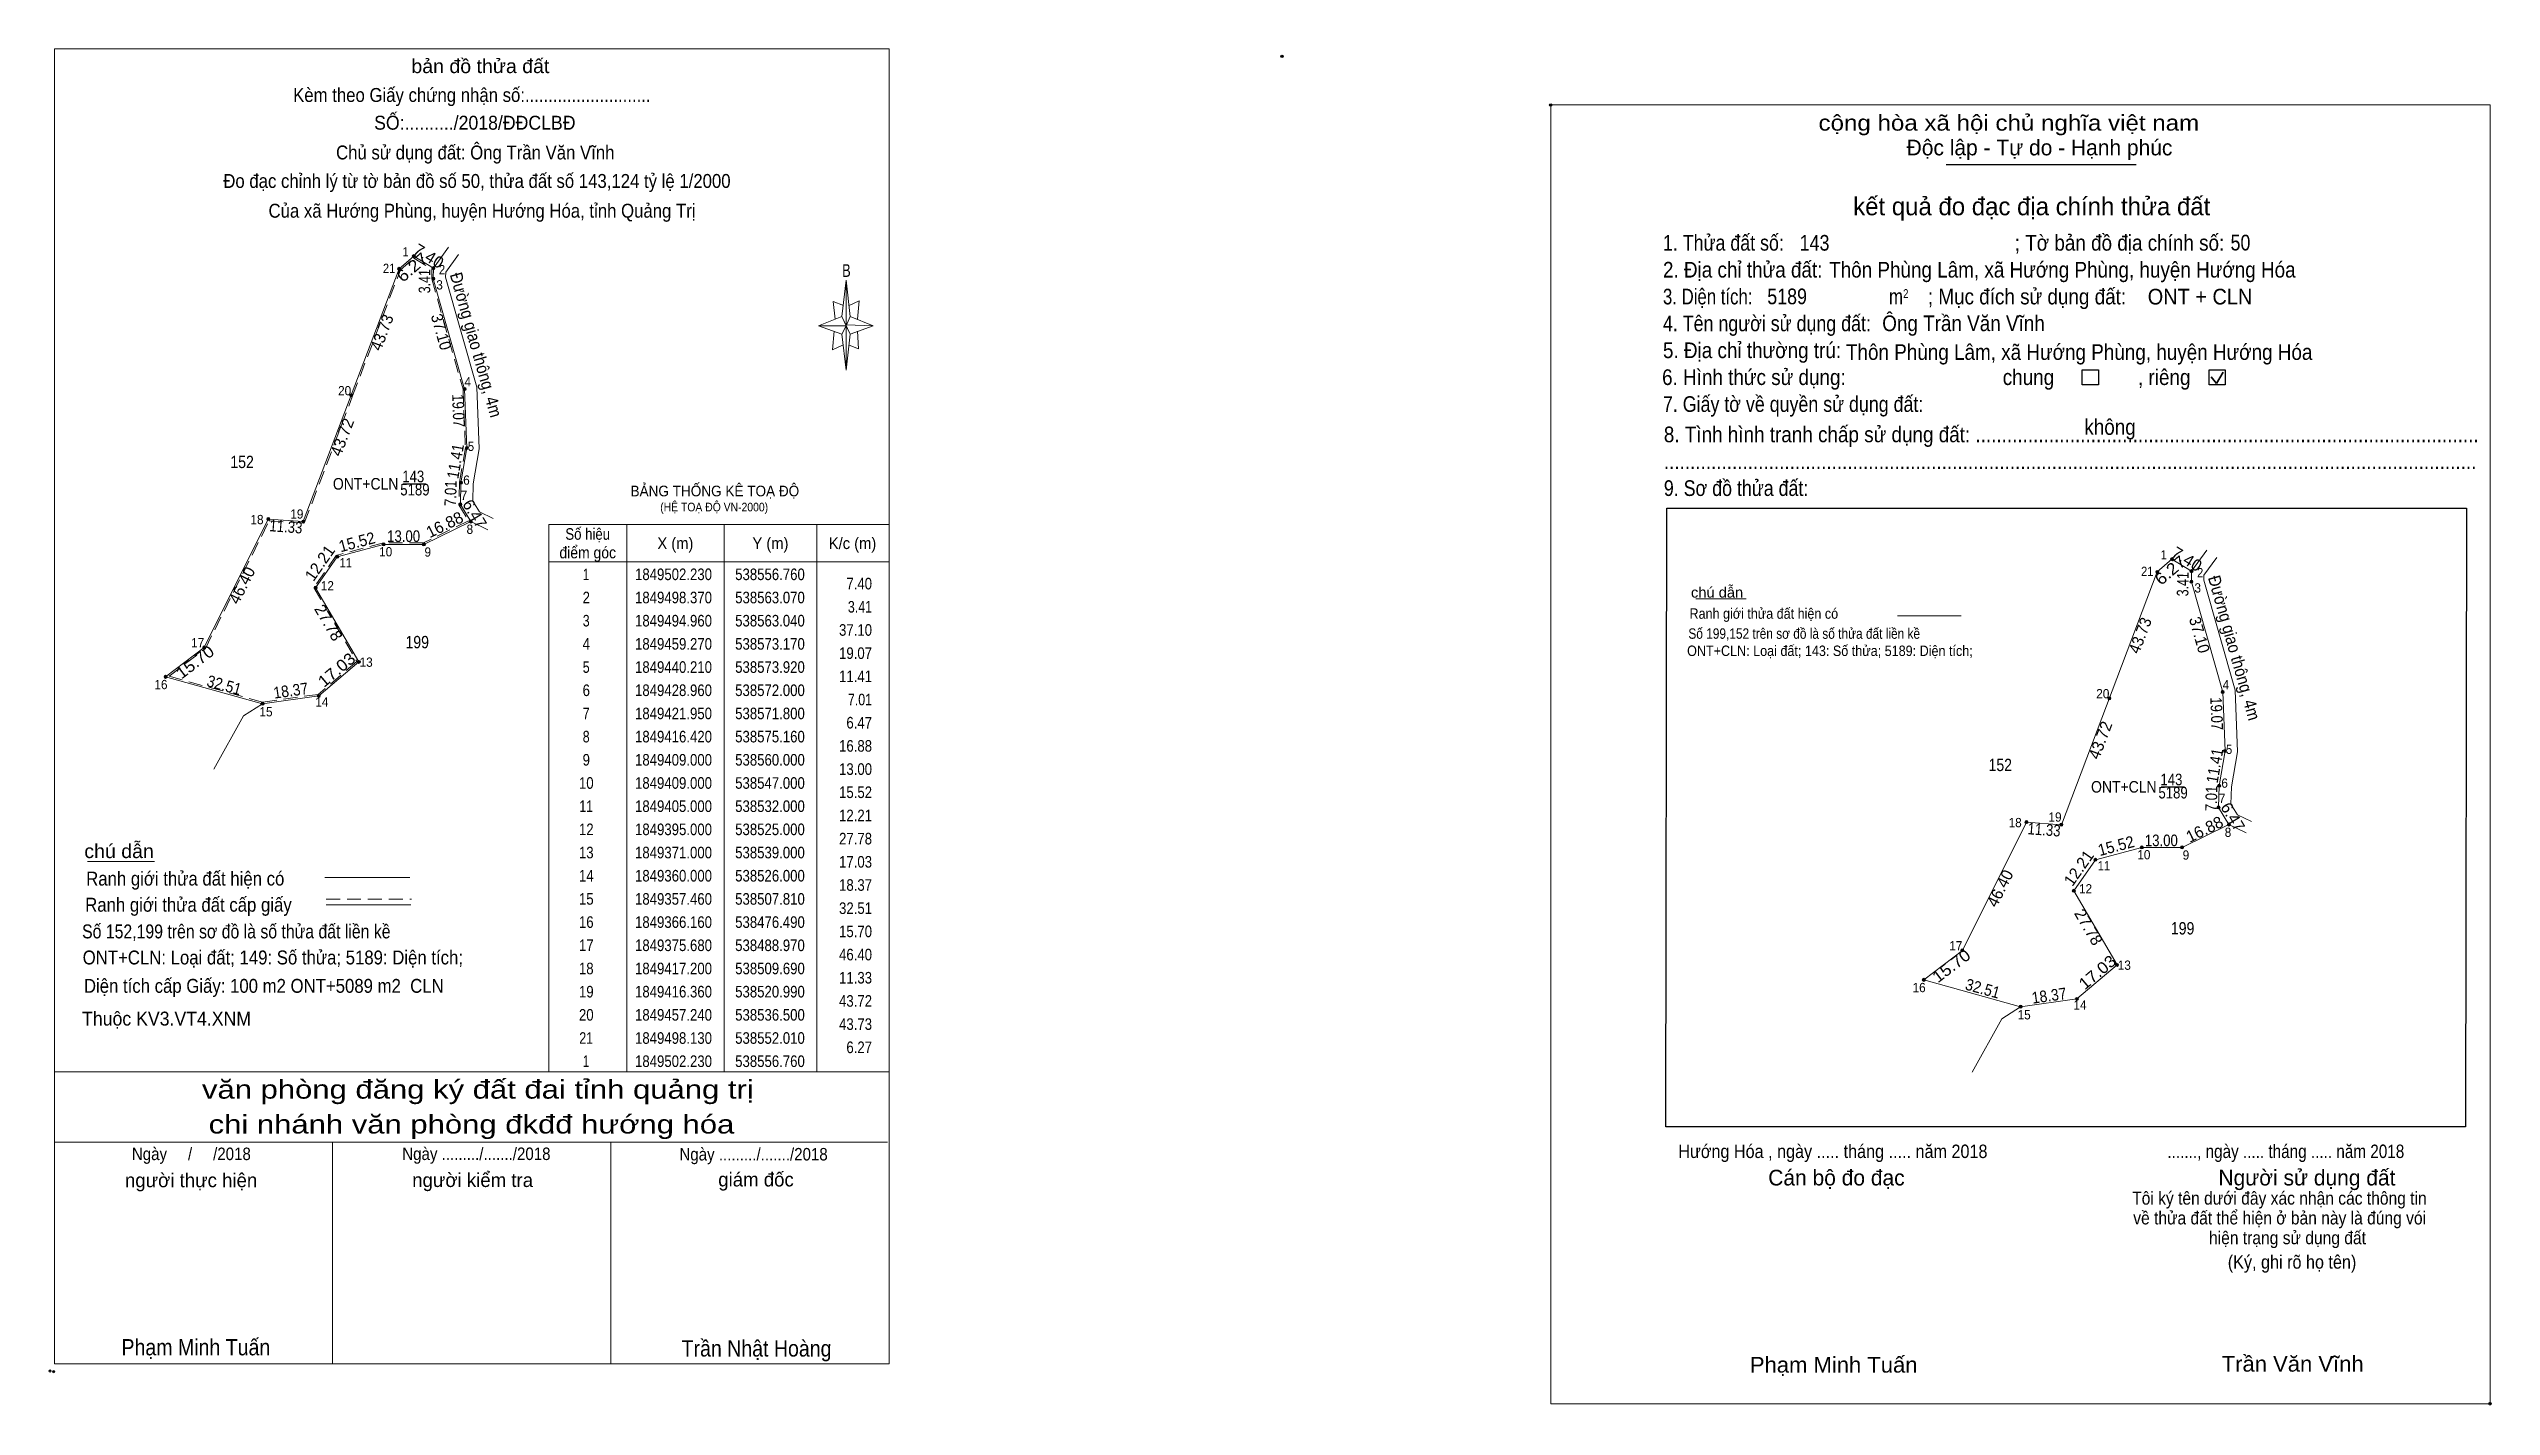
# Model space of a CAD drawing. Header units: metres. Extents: x 537124 to 538695, y 1849018 to 1849582.
# Drawn here: x 537124 to 537914, y 1849018 to 1849457 of the extents above; entities that cross this region are included whole.
import ezdxf
from ezdxf.enums import TextEntityAlignment as Align

# ---------------------------------------------------------------- set-up
doc = ezdxf.new("R2010")
doc.units = ezdxf.units.M
doc.header["$LTSCALE"] = 1.5
doc.header["$PDMODE"] = 32
doc.header["$PDSIZE"] = 0.75
doc.linetypes.add('MEDIUM_DASHED', pattern=[4.5, 3, -1.5])
for name, color, linetype, lineweight in [('1', 7, 'MEDIUM_DASHED', 13), ('10', 7, 'Continuous', 13), ('13', 7, 'Continuous', 13), ('17', 7, 'Continuous', 13), ('2', 7, 'Continuous', 25), ('22', 7, 'Continuous', 13), ('5', 7, 'Continuous', 13), ('52', 7, 'Continuous', 13), ('6', 7, 'Continuous', 13), ('63', 7, 'Continuous', 13)]:
    doc.layers.add(name, color=color, linetype=linetype, lineweight=lineweight)
doc.layers.add('7', color=7, linetype='Continuous')

msp = doc.modelspace()

# ---------------------------------------------------------------- texts
at = {"layer": '1', "width": 0.85}
for p in [(537242.68, 1849312.29), (537811.26, 1849214.27)]:
    msp.add_text('5189', height=3.75, dxfattribs=at).set_placement(p, align=Align.CENTER)
at = {"layer": '1'}
for s, height, width, p in [('BẢNG THỐNG KÊ TOẠ ĐỘ ', 3.45, 0.95, (537312.41, 1849312)), ('(HỆ TOẠ ĐỘ VN-2000)', 2.79, 0.9, (537322.01, 1849307.14))]:
    msp.add_text(s, height=height, dxfattribs=dict(at, width=width)).set_placement(p)
at = {"layer": '10', "width": 0.85}
for s, p in [('152', (537186.795, 1849321.14)), ('199', (537243.43, 1849262.85)), ('152', (537755.375, 1849223.12)), ('199', (537814.35, 1849170.27))]:
    msp.add_text(s, height=4, dxfattribs=at).set_placement(p, align=Align.CENTER)
at = {"layer": '13', "width": 0.9}
for p in [(537260.531, 1849360.461), (537829.111, 1849262.441)]:
    msp.add_text('Đường giao thông, 4m', height=4, rotation=285.854, dxfattribs=at).set_placement(p, align=Align.CENTER)
for p in [(537238.6, 1849314.18), (537807.18, 1849216.16)]:
    msp.add_text('ONT+CLN ', height=3.75, dxfattribs=at).set_placement(p, align=Align.RIGHT)
at = {"layer": '13', "width": 0.85}
for p in [(537242.135, 1849316.56), (537810.715, 1849218.54)]:
    msp.add_text('143', height=3.75, dxfattribs=at).set_placement(p, align=Align.CENTER)
at = {"layer": '2'}
for s, height, width, p in [('cộng hòa xã hội chủ nghĩa việt nam', 5.07, 1.15, (537696.6, 1849430.3)), ('1. Thửa đất số:', 5.07, 0.85, (537646.29, 1849391.48)), ('143', 5.07, 0.85, (537690.52, 1849391.48)), ('; Tờ bản đồ địa chính số:', 5.07, 0.9, (537760.05, 1849391.48)), ('50', 5.07, 0.85, (537829.85, 1849391.55)), ('2. Địa chỉ thửa đất:', 5.07, 0.9, (537646.29, 1849382.78)), ('Thôn Phùng Lâm, xã Hướng Phùng, huyện Hướng Hóa', 5.07, 0.9, (537700.04, 1849382.78)), ('3. Diện tích:', 5.07, 0.8, (537646.29, 1849374.09)), ('5189', 5.07, 0.85, (537680.04, 1849374.14)), ('2', 2.897, 0.8, (537723.95, 1849376.12)), ('; Mục đích sử dụng đất:', 5.07, 0.9, (537731.96, 1849374.09)), ('ONT + CLN', 5.071, 0.95, (537803.06, 1849374.06)), ('Ông Trần Văn Vĩnh', 5.07, 0.9, (537717.2, 1849365.44)), ('m', 5.07, 0.8, (537719.39, 1849374.09)), ('4. Tên người sử dụng đất:', 5.07, 0.85, (537646.29, 1849365.41)), ('5. Địa chỉ thường trú:', 5.07, 0.9, (537646.29, 1849356.71)), ('Thôn Phùng Lâm, xã Hướng Phùng, huyện Hướng Hóa', 5.07, 0.9, (537705.48, 1849356.14)), ('6. Hình thức sử dụng:', 5.07, 0.9, (537646.01, 1849348.01)), ('chung                , riêng', 5.07, 0.9, (537756.18, 1849348.01)), ('7. Giấy tờ về quyền sử dụng đất:', 5.07, 0.85, (537646.29, 1849339.32)), ('8. Tình hình tranh chấp sử dụng đất: ................................................................................................', 5.07, 0.9, (537646.58, 1849329.5)), ('không', 5.071, 0.9, (537782.56, 1849331.9)), ('9. Sơ đồ thửa đất:', 5.07, 0.85, (537646.58, 1849312.12)), ('...........................................................................................................................................................', 5.07, 0.9, (537646.58, 1849320.81)), ('Hướng Hóa , ngày ..... tháng ..... năm 2018', 4.346, 0.9, (537651.26, 1849097.96)), ('......., ngày ..... tháng ..... năm 2018', 4.346, 0.85, (537809.42, 1849097.96)), ('(Ký, ghi rõ họ tên)', 4.346, 0.9, (537828.95, 1849062.17)), ('Phạm Minh Tuấn', 5.07, 1.05, (537674.4, 1849028.55)), ('Trần Văn Vĩnh', 5.07, 1.05, (537826.99, 1849028.85))]:
    msp.add_text(s, height=height, dxfattribs=dict(at, width=width)).set_placement(p)
for s, height, p in [('Độc lập - Tự do - Hạnh phúc', 5.07, (537725.1, 1849422.3)), ('Người sử dụng đất', 5.07, (537825.93, 1849089.08)), ('Cán bộ đo đạc', 5.071, (537680.34, 1849089.08))]:
    msp.add_text(s, height=height, dxfattribs=at).set_placement(p)
for s, height, p in [('kết quả đo đạc địa chính thửa đất', 5.795, (537765.555, 1849402.92)), ('.', 1.449, (537913.717, 1849017.69))]:
    msp.add_text(s, height=height, dxfattribs=at).set_placement(p, align=Align.CENTER)
at = {"layer": '2', "width": 0.9}
for s, p in [('Tôi ký tên dưới đây xác nhận các thông tin', (537845.65, 1849082.88)), ('về thửa đất thể hiện ở bản này là đúng vói', (537845.73, 1849076.48)), ('hiện trạng sử dụng đất', (537848.265, 1849070.07))]:
    msp.add_text(s, height=4.189, dxfattribs=at).set_placement(p, align=Align.CENTER)
at = {"layer": '5'}
for s, height, width, p in [('bản đồ thửa đất', 4.5, 1.05, (537263.85, 1849448.91)), ('Kèm theo Giấy chứng nhận số:...........................', 4.5, 0.9, (537261.1, 1849439.58)), ('SỐ:........../2018/ĐĐCLBĐ', 4.5, 0.95, (537262.055, 1849430.61)), ('Chủ sử dụng đất: Ông Trần Văn Vĩnh', 4.5, 0.9, (537262.2, 1849420.98)), ('Đo đạc chỉnh lý từ tờ bản đồ số 50, thửa đất số 143,124 tỷ lệ 1/2000 ', 4.5, 0.9, (537263.49, 1849411.77)), ('Của xã Hướng Phùng, huyện Hướng Hóa, tỉnh Quảng Trị', 4.5, 0.9, (537264.385, 1849402.14)), ('B', 4.133, 0.75, (537382.23, 1849382.97)), ('văn phòng đăng ký đất đai tỉnh quảng trị', 6, 1.25, (537263.03, 1849117.17)), ('chi nhánh văn phòng đkđđ hướng hóa', 6, 1.25, (537260.975, 1849105.89)), ('Ngày     /     /2018', 4.05, 0.9, (537170.38, 1849097.28)), ('Ngày ........./......./2018', 4.05, 0.9, (537262.56, 1849097.31)), ('Ngày ........./......./2018', 4.05, 0.9, (537352.2, 1849097.16)), ('Phạm Minh Tuấn', 5.25, 0.9, (537171.84, 1849034.13)), ('Trần Nhật Hoàng', 5.25, 0.9, (537353.16, 1849033.74))]:
    msp.add_text(s, height=height, dxfattribs=dict(at, width=width)).set_placement(p, align=Align.CENTER)
for s, p in [('người thực hiện', (537170.3, 1849088.52)), ('người kiểm tra', (537261.35, 1849088.58)), ('giám đốc', (537352.99, 1849088.76))]:
    msp.add_text(s, height=4.5, dxfattribs=at).set_placement(p, align=Align.CENTER)
at = {"layer": '6'}
for s, height, width, p in [('chú dẫn', 3.375, 1.05, (537655.36, 1849279.25)), ('Số 199,152 trên sơ đồ là số thửa đất liền kề', 3.38, 0.85, (537654.51, 1849265.92)), ('Ranh giới thửa đất hiện có ', 3.375, 0.9, (537654.88, 1849272.4)), ('ONT+CLN: Loại đất; 143: Số thửa; 5189: Diện tích;', 3.38, 0.9, (537654.1, 1849260.35)), ('chú dẫn', 4.5, 1.05, (537135.77, 1849194.98)), ('Ranh giới thửa đất hiện có ', 4.5, 0.9, (537136.37, 1849186.1)), ('Ranh giới thửa đất cấp giấy', 4.5, 0.9, (537136.05, 1849177.64)), ('Số 152,199 trên sơ đồ là số thửa đất liền kề', 4.5, 0.85, (537135.04, 1849169.01)), ('ONT+CLN: Loại đất; 149: Số thửa; 5189: Diện tích;', 4.5, 0.9, (537135.24, 1849160.58)), ('Diện tích cấp Giấy: 100 m2 ONT+5089 m2  CLN', 4.5, 0.9, (537135.64, 1849151.4)), ('Thuộc KV3.VT4.XNM', 4.5, 0.95, (537135.04, 1849140.81))]:
    msp.add_text(s, height=height, dxfattribs=dict(at, width=width)).set_placement(p)
at = {"layer": '63'}
for s, height, width, p in [(' 21', 3, 0.9, (537236.34, 1849384.25)), (' 1', 3, 0.9, (537240.67, 1849389.6)), (' 3', 3, 0.95, (537251.71, 1849378.91)), (' 2', 3, 0.9, (537252.45, 1849383.84)), (' 20', 3, 0.95, (537222.07, 1849344.69)), (' 4', 3, 0.95, (537260.81, 1849347.56)), (' 5', 3, 0.9, (537261.82, 1849326.68)), (' 6', 3, 0.95, (537260.41, 1849315.76)), (' 7', 3, 0.95, (537259.6, 1849310.79)), (' 18', 3, 0.95, (537193.73, 1849302.99)), (' 19', 3, 0.95, (537206.62, 1849304.78)), (' 8', 3, 0.95, (537261.5, 1849299.85)), (' 10', 3, 0.95, (537235.35, 1849292.59)), (' 9', 3, 0.95, (537247.9, 1849292.49)), (' 1', 3, 0.9, (537809.25, 1849291.58)), (' 12', 3, 0.95, (537216.49, 1849281.57)), (' 11', 3, 0.9, (537222.32, 1849289.01)), ('7.40', 3.75, 0.85, (537390.51, 1849281.9)), (' 21', 3, 0.9, (537804.92, 1849286.23)), (' 2', 3, 0.9, (537821.03, 1849285.82)), ('3.41', 3.75, 0.8, (537390.51, 1849274.4)), (' 3', 3, 0.95, (537820.29, 1849280.89)), ('37.10', 3.75, 0.85, (537390.51, 1849266.9)), (' 17', 3, 0.95, (537174.54, 1849263.13)), ('19.07', 3.75, 0.85, (537390.51, 1849259.4)), (' 13', 3, 0.95, (537229.03, 1849256.86)), ('11.41', 3.75, 0.85, (537390.51, 1849251.9)), (' 16', 3, 0.95, (537162.67, 1849249.62)), (' 14', 3, 0.95, (537214.71, 1849244)), ('7.01', 3.75, 0.8, (537390.51, 1849244.4)), (' 20', 3, 0.95, (537790.65, 1849246.67)), (' 4', 3, 0.95, (537829.39, 1849249.54)), (' 15', 3, 0.95, (537196.64, 1849240.82)), ('6.47', 3.75, 0.85, (537390.51, 1849236.9)), ('16.88', 3.75, 0.85, (537390.51, 1849229.4)), (' 5', 3, 0.9, (537830.4, 1849228.66)), ('13.00', 3.75, 0.85, (537390.51, 1849221.9)), ('15.52', 3.75, 0.85, (537390.51, 1849214.4)), (' 7', 3, 0.95, (537828.18, 1849212.77)), (' 6', 3, 0.95, (537828.99, 1849217.74)), ('12.21', 3.75, 0.85, (537390.51, 1849206.9)), (' 18', 3, 0.95, (537762.31, 1849204.97)), (' 19', 3, 0.95, (537775.2, 1849206.76)), ('27.78', 3.75, 0.85, (537390.51, 1849199.4)), (' 10', 3, 0.95, (537803.93, 1849194.57)), (' 9', 3, 0.95, (537816.48, 1849194.47)), (' 8', 3, 0.95, (537830.08, 1849201.83)), ('17.03', 3.75, 0.85, (537390.51, 1849191.9)), (' 11', 3, 0.9, (537790.9, 1849190.99)), ('18.37', 3.75, 0.85, (537390.51, 1849184.4)), (' 12', 3, 0.95, (537785.07, 1849183.55)), ('32.51', 3.75, 0.85, (537390.51, 1849176.9)), ('15.70', 3.75, 0.85, (537390.51, 1849169.4)), (' 17', 3, 0.95, (537743.12, 1849165.11)), ('46.40', 3.75, 0.85, (537390.51, 1849161.9)), ('11.33', 3.75, 0.85, (537390.51, 1849154.4)), (' 13', 3, 0.95, (537797.61, 1849158.84)), ('43.72', 3.75, 0.85, (537390.51, 1849146.9)), (' 16', 3, 0.95, (537731.25, 1849151.6)), ('43.73', 3.75, 0.85, (537390.51, 1849139.4)), (' 15', 3, 0.95, (537765.22, 1849142.8)), (' 14', 3, 0.95, (537783.29, 1849145.98)), ('6.27', 3.75, 0.85, (537390.51, 1849131.9))]:
    msp.add_text(s, height=height, dxfattribs=dict(at, width=width)).set_placement(p, align=Align.RIGHT)
for s, rotation, width, p in [('6.27', 40.799, 1.15, (537243.04, 1849384.662)), ('7.40', 328.545, 1.05, (537246.162, 1849388.127)), ('3.41', 89.496, 0.8, (537247.665, 1849381.579)), ('43.73', 69.228, 0.95, (537233.769, 1849364.365)), ('37.10', 285.846, 0.95, (537249.404, 1849364.702)), ('19.07', 272.253, 0.85, (537254.915, 1849339.634)), ('11.41', 80.315, 0.9, (537257.646, 1849323.055)), ('7.01', 88.366, 0.85, (537256.076, 1849312.957)), ('11.33', 355.749, 0.85, (537200.841, 1849300.333)), ('15.52', 14.931, 0.95, (537224.412, 1849295.421)), ('6.27', 40.799, 1.15, (537811.62, 1849286.642)), ('7.40', 328.545, 1.05, (537814.742, 1849290.107)), ('3.41', 89.496, 0.8, (537816.245, 1849283.559)), ('43.73', 69.228, 0.95, (537802.349, 1849266.345)), ('37.10', 285.846, 0.95, (537817.984, 1849266.682)), ('15.70', 37.337, 1.1, (537172.698, 1849256.899)), ('17.03', 40.236, 1.1, (537218.564, 1849254.449)), ('32.51', 344.476, 0.9, (537180.518, 1849249.146)), ('18.37', 7.949, 0.9, (537202.791, 1849247.321)), ('19.07', 272.253, 0.85, (537823.495, 1849241.614)), ('11.41', 80.315, 0.9, (537826.606, 1849224.575)), ('7.01', 88.366, 0.85, (537825.496, 1849214.217)), ('11.33', 355.749, 0.85, (537769.421, 1849202.313)), ('15.52', 14.931, 0.95, (537793.312, 1849197.141)), ('15.70', 37.337, 1.1, (537740.688, 1849158.619)), ('17.03', 40.236, 1.1, (537787.984, 1849156.619)), ('32.51', 344.476, 0.9, (537749.218, 1849150.996)), ('18.37', 7.949, 0.9, (537771.431, 1849148.651))]:
    msp.add_text(s, height=3.75, rotation=rotation, dxfattribs=dict(at, width=width)).set_placement(p, align=Align.CENTER)
for s, rotation, p in [('43.72', 69.223, (537220.903, 1849330.485)), ('6.47', 301.283, (537260.41, 1849305.364)), ('16.88', 26.079, (537253.101, 1849301.171)), ('12.21', 55.008, (537213.469, 1849289.37)), ('46.40', 63.479, (537188.413, 1849282.378)), ('27.78', 300.256, (537213.134, 1849270.215)), ('43.72', 69.223, (537789.483, 1849232.465)), ('16.88', 26.079, (537822.261, 1849202.631)), ('6.47', 301.283, (537828.99, 1849207.344)), ('46.40', 63.479, (537756.993, 1849184.358)), ('12.21', 55.008, (537782.299, 1849190.7)), ('27.78', 300.256, (537782.294, 1849171.735))]:
    msp.add_text(s, height=3.75, rotation=rotation, dxfattribs=at).set_placement(p, align=Align.CENTER)
for s, width, p in [('13.00', 0.85, (537239.025, 1849297.25)), ('Số hiệu', 0.85, (537298.56, 1849297.95)), ('điểm góc', 0.9, (537298.565, 1849291.95)), ('X (m)', 0.95, (537326.915, 1849294.95)), ('Y (m)', 0.95, (537357.66, 1849294.95)), ('K/c (m)', 0.95, (537384.21, 1849294.95)), (' 1', 0.75, (537297.51, 1849284.9)), ('1849502.230', 0.85, (537326.31, 1849284.9)), ('538556.760', 0.85, (537357.51, 1849284.9)), (' 2', 0.85, (537297.51, 1849277.4)), ('1849498.370', 0.85, (537326.31, 1849277.4)), ('538563.070', 0.85, (537357.51, 1849277.4)), (' 3', 0.8, (537297.515, 1849269.9)), ('1849494.960', 0.85, (537326.31, 1849269.9)), ('538563.040', 0.85, (537357.51, 1849269.9)), (' 4', 0.85, (537297.51, 1849262.4)), ('1849459.270', 0.85, (537326.31, 1849262.4)), ('538573.170', 0.85, (537357.51, 1849262.4)), (' 5', 0.8, (537297.505, 1849254.9)), ('1849440.210', 0.85, (537326.31, 1849254.9)), ('538573.920', 0.85, (537357.51, 1849254.9)), (' 6', 0.85, (537297.51, 1849247.4)), ('1849428.960', 0.85, (537326.31, 1849247.4)), ('538572.000', 0.85, (537357.51, 1849247.4)), (' 7', 0.8, (537297.51, 1849239.9)), ('1849421.950', 0.85, (537326.31, 1849239.9)), ('538571.800', 0.85, (537357.51, 1849239.9)), (' 8', 0.8, (537297.51, 1849232.4)), ('1849416.420', 0.85, (537326.31, 1849232.4)), ('538575.160', 0.85, (537357.51, 1849232.4)), (' 10', 0.85, (537297.51, 1849217.4)), (' 9', 0.85, (537297.51, 1849224.9)), ('1849409.000', 0.85, (537326.31, 1849224.9)), ('1849409.000', 0.85, (537326.31, 1849217.4)), ('538560.000', 0.85, (537357.51, 1849224.9)), ('538547.000', 0.85, (537357.51, 1849217.4)), (' 11', 0.8, (537297.51, 1849209.9)), ('1849405.000', 0.85, (537326.31, 1849209.9)), ('538532.000', 0.85, (537357.51, 1849209.9)), (' 12', 0.85, (537297.51, 1849202.4)), ('1849395.000', 0.85, (537326.31, 1849202.4)), ('538525.000', 0.85, (537357.51, 1849202.4)), (' 13', 0.85, (537297.505, 1849194.9)), ('1849371.000', 0.85, (537326.31, 1849194.9)), ('538539.000', 0.85, (537357.51, 1849194.9)), ('13.00', 0.85, (537807.465, 1849198.83)), (' 14', 0.85, (537297.51, 1849187.4)), ('1849360.000', 0.85, (537326.31, 1849187.4)), ('538526.000', 0.85, (537357.51, 1849187.4)), (' 15', 0.85, (537297.515, 1849179.9)), ('1849357.460', 0.85, (537326.31, 1849179.9)), ('538507.810', 0.85, (537357.51, 1849179.9)), (' 16', 0.85, (537297.51, 1849172.4)), ('1849366.160', 0.85, (537326.31, 1849172.4)), ('538476.490', 0.85, (537357.51, 1849172.4)), (' 17', 0.85, (537297.51, 1849164.9)), ('1849375.680', 0.85, (537326.31, 1849164.9)), ('538488.970', 0.85, (537357.51, 1849164.9)), (' 18', 0.85, (537297.51, 1849157.4)), ('1849417.200', 0.85, (537326.31, 1849157.4)), ('538509.690', 0.85, (537357.51, 1849157.4)), (' 19', 0.85, (537297.51, 1849149.9)), ('1849416.360', 0.85, (537326.31, 1849149.9)), ('538520.990', 0.85, (537357.51, 1849149.9)), (' 20', 0.85, (537297.51, 1849142.4)), ('1849457.240', 0.85, (537326.31, 1849142.4)), ('538536.500', 0.85, (537357.51, 1849142.4)), (' 21', 0.8, (537297.51, 1849134.9)), ('1849498.130', 0.85, (537326.31, 1849134.9)), ('538552.010', 0.85, (537357.51, 1849134.9)), (' 1', 0.75, (537297.51, 1849127.4)), ('1849502.230', 0.85, (537326.31, 1849127.4)), ('538556.760', 0.85, (537357.51, 1849127.4))]:
    msp.add_text(s, height=3.75, dxfattribs=dict(at, width=width)).set_placement(p, align=Align.CENTER)
at = {"layer": '7'}
msp.add_text('.', height=0.4, dxfattribs=at).set_placement((537523.084, 1849454.12), align=Align.CENTER)

# ---------------------------------------------------------------- hatches: boundary and pattern name
at = {"layer": '13'}
for points in [[(537242.831, 1849389.682, 1), (537241.831, 1849389.682, 1)], [(537238.081, 1849385.582, 1), (537237.081, 1849385.582, 1)], [(537249.111, 1849382.412, 1), (537248.111, 1849382.412, 1)], [(537249.141, 1849385.822, 1), (537248.141, 1849385.822, 1)], [(537222.571, 1849344.692, 1), (537221.571, 1849344.692, 1)], [(537259.241, 1849346.722, 1), (537258.241, 1849346.722, 1)], [(537259.991, 1849327.662, 1), (537258.991, 1849327.662, 1)], [(537258.071, 1849316.412, 1), (537257.071, 1849316.412, 1)], [(537257.871, 1849309.402, 1), (537256.871, 1849309.402, 1)], [(537195.761, 1849304.652, 1), (537194.761, 1849304.652, 1)], [(537207.061, 1849303.812, 1), (537206.061, 1849303.812, 1)], [(537261.231, 1849303.872, 1), (537260.231, 1849303.872, 1)], [(537218.071, 1849292.452, 1), (537217.071, 1849292.452, 1)], [(537233.071, 1849296.452, 1), (537232.071, 1849296.452, 1)], [(537246.071, 1849296.452, 1), (537245.071, 1849296.452, 1)], [(537806.665, 1849287.564, 1), (537805.665, 1849287.564, 1)], [(537811.415, 1849291.664, 1), (537810.415, 1849291.664, 1)], [(537817.695, 1849284.394, 1), (537816.695, 1849284.394, 1)], [(537817.725, 1849287.804, 1), (537816.725, 1849287.804, 1)], [(537211.071, 1849282.452, 1), (537210.071, 1849282.452, 1)], [(537175.041, 1849263.132, 1), (537174.041, 1849263.132, 1)], [(537162.561, 1849253.612, 1), (537161.561, 1849253.612, 1)], [(537225.071, 1849258.452, 1), (537224.071, 1849258.452, 1)], [(537193.881, 1849244.912, 1), (537192.881, 1849244.912, 1)], [(537212.071, 1849247.452, 1), (537211.071, 1849247.452, 1)], [(537791.155, 1849246.674, 1), (537790.155, 1849246.674, 1)], [(537827.825, 1849248.704, 1), (537826.825, 1849248.704, 1)], [(537828.575, 1849229.644, 1), (537827.575, 1849229.644, 1)], [(537826.655, 1849218.394, 1), (537825.655, 1849218.394, 1)], [(537764.345, 1849206.634, 1), (537763.345, 1849206.634, 1)], [(537775.645, 1849205.794, 1), (537774.645, 1849205.794, 1)], [(537826.455, 1849211.384, 1), (537825.455, 1849211.384, 1)], [(537829.815, 1849205.854, 1), (537828.815, 1849205.854, 1)], [(537801.655, 1849198.434, 1), (537800.655, 1849198.434, 1)], [(537814.655, 1849198.434, 1), (537813.655, 1849198.434, 1)], [(537786.655, 1849194.434, 1), (537785.655, 1849194.434, 1)], [(537779.655, 1849184.434, 1), (537778.655, 1849184.434, 1)], [(537743.625, 1849165.114, 1), (537742.625, 1849165.114, 1)], [(537793.655, 1849160.434, 1), (537792.655, 1849160.434, 1)], [(537731.145, 1849155.594, 1), (537730.145, 1849155.594, 1)], [(537762.465, 1849146.894, 1), (537761.465, 1849146.894, 1)], [(537780.655, 1849149.434, 1), (537779.655, 1849149.434, 1)]]:
    msp.add_hatch(color=256, dxfattribs=at).paths.add_polyline_path(points)

# ---------------------------------------------------------------- linework, layer by layer
at = {"layer": '1'}
msp.add_lwpolyline([(537242.38, 1849389.06), (537248.14, 1849385.54), (537248.11, 1849382.34), (537258.24, 1849346.64), (537258.99, 1849327.69), (537257.07, 1849316.46), (537256.87, 1849309.27), (537260.02, 1849304.08), (537245.45, 1849296.95), (537232.5, 1849296.95), (537217.26, 1849292.89), (537209.98, 1849282.47), (537223.93, 1849258.56), (537211.36, 1849247.93), (537193.41, 1849245.42), (537163.16, 1849253.82), (537174.94, 1849262.8), (537195.56, 1849304.13), (537206.9, 1849303.28), (537222.54, 1849344.51), (537238, 1849385.28)], close=True, dxfattribs=at)
at = {"layer": '10'}
for points in [[(537237.58, 1849385.58), (537242.33, 1849389.68), (537248.64, 1849385.82)], [(537806.16, 1849287.56), (537810.91, 1849291.66), (537817.22, 1849287.8)]]:
    msp.add_lwpolyline(points, dxfattribs=at)
at = {"layer": '13', "lineweight": 25}
for p, q in [((537238.79, 1849316), (537246.26, 1849316)), ((537807.37, 1849217.98), (537814.84, 1849217.98))]:
    msp.add_line(p, q, dxfattribs=at)
at = {"layer": '13'}
for centre in [(537242.331, 1849389.682), (537237.581, 1849385.582), (537248.611, 1849382.412), (537248.641, 1849385.822), (537222.071, 1849344.692), (537258.741, 1849346.722), (537259.491, 1849327.662), (537257.571, 1849316.412), (537257.371, 1849309.402), (537195.261, 1849304.652), (537206.561, 1849303.812), (537260.731, 1849303.872), (537217.571, 1849292.452), (537232.571, 1849296.452), (537245.571, 1849296.452), (537806.165, 1849287.564), (537810.915, 1849291.664), (537817.195, 1849284.394), (537817.225, 1849287.804), (537210.571, 1849282.452), (537174.541, 1849263.132), (537162.061, 1849253.612), (537224.571, 1849258.452), (537193.381, 1849244.912), (537211.571, 1849247.452), (537790.655, 1849246.674), (537827.325, 1849248.704), (537828.075, 1849229.644), (537826.155, 1849218.394), (537763.845, 1849206.634), (537775.145, 1849205.794), (537825.955, 1849211.384), (537829.315, 1849205.854), (537801.155, 1849198.434), (537814.155, 1849198.434), (537786.155, 1849194.434), (537779.155, 1849184.434), (537743.125, 1849165.114), (537793.155, 1849160.434), (537730.645, 1849155.594), (537761.965, 1849146.894), (537780.155, 1849149.434)]:
    msp.add_circle(centre, 0.5, dxfattribs=at)
at = {"layer": '17'}
for p, q in [((537656.87, 1849278.84), (537673.15, 1849278.84)), ((537136.77, 1849193.87), (537158.49, 1849193.87))]:
    msp.add_line(p, q, dxfattribs=at)
at = {"layer": '2'}
for p, q in [((537737.93, 1849419.37), (537799.36, 1849419.37)), ((537647.53, 1849308.14), (537906.14, 1849308.14)), ((537906.14, 1849308.14), (537905.85, 1849108.02))]:
    msp.add_line(p, q, dxfattribs=at)
at = {"layer": '2', "lineweight": 35}
for p, q in [((537823.61, 1849350.7), (537825.34, 1849348.45)), ((537825.34, 1849348.45), (537827.44, 1849352.22))]:
    msp.add_line(p, q, dxfattribs=at)
at = {"layer": '2', "lineweight": 13}
msp.add_lwpolyline([(537609.99, 1849438.64), (537913.76, 1849438.64), (537913.76, 1849018.49), (537609.99, 1849018.49)], close=True, dxfattribs=at)
at = {"layer": '2'}
for points in [[(537781.89, 1849352.94), (537787.11, 1849352.94), (537787.11, 1849348.08), (537781.89, 1849348.08)], [(537822.93, 1849352.94), (537828.15, 1849352.94), (537828.15, 1849348.08), (537822.93, 1849348.08)]]:
    msp.add_lwpolyline(points, close=True, dxfattribs=at)
msp.add_lwpolyline([(537905.85, 1849108.02), (537647.24, 1849108.02), (537647.53, 1849308.14)], dxfattribs=at)
for p in [(537609.99, 1849438.64), (537913.75, 1849018.49)]:
    msp.add_point(p, dxfattribs=at)
at = {"layer": '22'}
for points in [[(537253.58, 1849392.61), (537248.64, 1849385.82), (537248.61, 1849382.41), (537258.74, 1849346.72), (537259.49, 1849327.66), (537257.57, 1849316.41), (537257.37, 1849309.4), (537260.73, 1849303.87), (537266.3, 1849301.2)], [(537256.81, 1849390.26), (537252.63, 1849384.5), (537252.61, 1849382.95), (537262.72, 1849347.35), (537263.5, 1849327.4), (537261.56, 1849316.01), (537261.4, 1849310.47), (537263.53, 1849306.96), (537268.03, 1849304.81)], [(537822.16, 1849294.59), (537817.22, 1849287.8), (537817.19, 1849284.39), (537827.32, 1849248.7), (537828.07, 1849229.64), (537826.15, 1849218.39), (537825.95, 1849211.38), (537829.31, 1849205.85), (537834.88, 1849203.18)], [(537825.39, 1849292.24), (537821.21, 1849286.48), (537821.19, 1849284.93), (537831.3, 1849249.33), (537832.08, 1849229.38), (537830.14, 1849217.99), (537829.98, 1849212.45), (537832.11, 1849208.94), (537836.61, 1849206.79)]]:
    msp.add_lwpolyline(points, dxfattribs=at)
at = {"layer": '5'}
for p, q in [((537380.69, 1849370.18), (537382.19, 1849381.88)), ((537380.69, 1849364.48), (537373.19, 1849367.18)), ((537383.39, 1849364.48), (537382.19, 1849352.78)), ((537383.39, 1849370.18), (537390.89, 1849367.18)), ((537385.79, 1849365.38), (537386.09, 1849359.68)), ((537386.09, 1849359.68), (537383.09, 1849360.88)), ((537126.08, 1849125.86), (537396.08, 1849125.86)), ((537126.08, 1849103.06), (537395.48, 1849103.06)), ((537126.08, 1849103.06), (537395.48, 1849103.06)), ((537126.08, 1849103.06), (537395.48, 1849103.06)), ((537216.08, 1849031.36), (537216.08, 1849103.06)), ((537306.08, 1849031.36), (537306.08, 1849103.06))]:
    msp.add_line(p, q, dxfattribs=at)
for points in [[(537126.08, 1849456.76), (537396.08, 1849456.76), (537396.08, 1849031.36), (537126.08, 1849031.36)], [(537382.19, 1849381.88), (537383.39, 1849370.18), (537382.19, 1849367.18)], [(537382.19, 1849367.18), (537373.19, 1849367.18), (537380.69, 1849370.18), (537383.39, 1849364.48), (537390.89, 1849367.18), (537382.19, 1849367.48)], [(537382.19, 1849367.18), (537382.19, 1849352.78), (537380.69, 1849364.48)]]:
    msp.add_lwpolyline(points, close=True, dxfattribs=at)
for points in [[(537381.29, 1849373.78), (537377.99, 1849374.98), (537378.59, 1849369.28)], [(537383.09, 1849373.78), (537386.39, 1849375.28), (537385.79, 1849369.28)], [(537382.19, 1849367.18), (537380.69, 1849370.18), (537373.19, 1849367.18)], [(537378.29, 1849365.38), (537377.69, 1849359.38), (537380.99, 1849360.88)], [(537382.19, 1849367.18), (537383.39, 1849364.48), (537390.89, 1849367.18)], [(537396.08, 1849031.36), (537126.08, 1849031.36), (537126.08, 1849103.06)]]:
    msp.add_lwpolyline(points, dxfattribs=at)
for p in [(537124.67, 1849029.05), (537125.87, 1849028.84)]:
    msp.add_point(p, dxfattribs=at)
at = {"layer": '52'}
for points in [[(537193.38, 1849244.91), (537162.06, 1849253.61), (537174.54, 1849263.13), (537195.26, 1849304.65), (537206.56, 1849303.81), (537237.58, 1849385.58)], [(537260.73, 1849303.87), (537245.57, 1849296.45), (537232.57, 1849296.45), (537217.57, 1849292.45), (537210.57, 1849282.45), (537224.57, 1849258.45), (537211.57, 1849247.45), (537193.38, 1849244.91)], [(537761.96, 1849146.89), (537730.64, 1849155.59), (537743.12, 1849165.11), (537763.84, 1849206.63), (537775.14, 1849205.79), (537806.16, 1849287.56)], [(537193.38, 1849244.91), (537187.25, 1849240.99), (537177.67, 1849223.78)], [(537829.31, 1849205.85), (537814.15, 1849198.43), (537801.15, 1849198.43), (537786.15, 1849194.43), (537779.15, 1849184.43), (537793.15, 1849160.43), (537780.15, 1849149.43), (537761.96, 1849146.89)], [(537761.96, 1849146.89), (537755.83, 1849142.97), (537746.25, 1849125.76)]]:
    msp.add_lwpolyline(points, dxfattribs=at)
at = {"layer": '6'}
for p, q in [((537722.16, 1849273.3), (537742.73, 1849273.3)), ((537213.57, 1849188.65), (537240.99, 1849188.65)), ((537213.99, 1849179.86), (537241.41, 1849179.86))]:
    msp.add_line(p, q, dxfattribs=at)
at = {"layer": '6', "linetype": 'MEDIUM_DASHED'}
msp.add_line((537213.99, 1849181.72), (537241.59, 1849181.72), dxfattribs=at)
at = {"layer": '63'}
for p, q in [((537311.18, 1849302.86), (537311.18, 1849125.86)), ((537342.68, 1849302.86), (537342.68, 1849125.86)), ((537372.68, 1849302.86), (537372.68, 1849125.86)), ((537285.98, 1849290.86), (537396.08, 1849290.86))]:
    msp.add_line(p, q, dxfattribs=at)
msp.add_lwpolyline([(537285.98, 1849302.86), (537396.08, 1849302.86), (537396.08, 1849125.86), (537285.98, 1849125.86)], close=True, dxfattribs=at)
at = {"layer": '7'}
msp.add_point((537523.09, 1849454.33), dxfattribs=at)

msp.set_redraw_order([(e.dxf.handle, doc.entitydb.next_handle()) for e in msp.query("TEXT MTEXT ATTDEF DIMENSION ARC_DIMENSION")])  # texts and dimensions are drawn at this point

doc.saveas('drawing.dxf')
